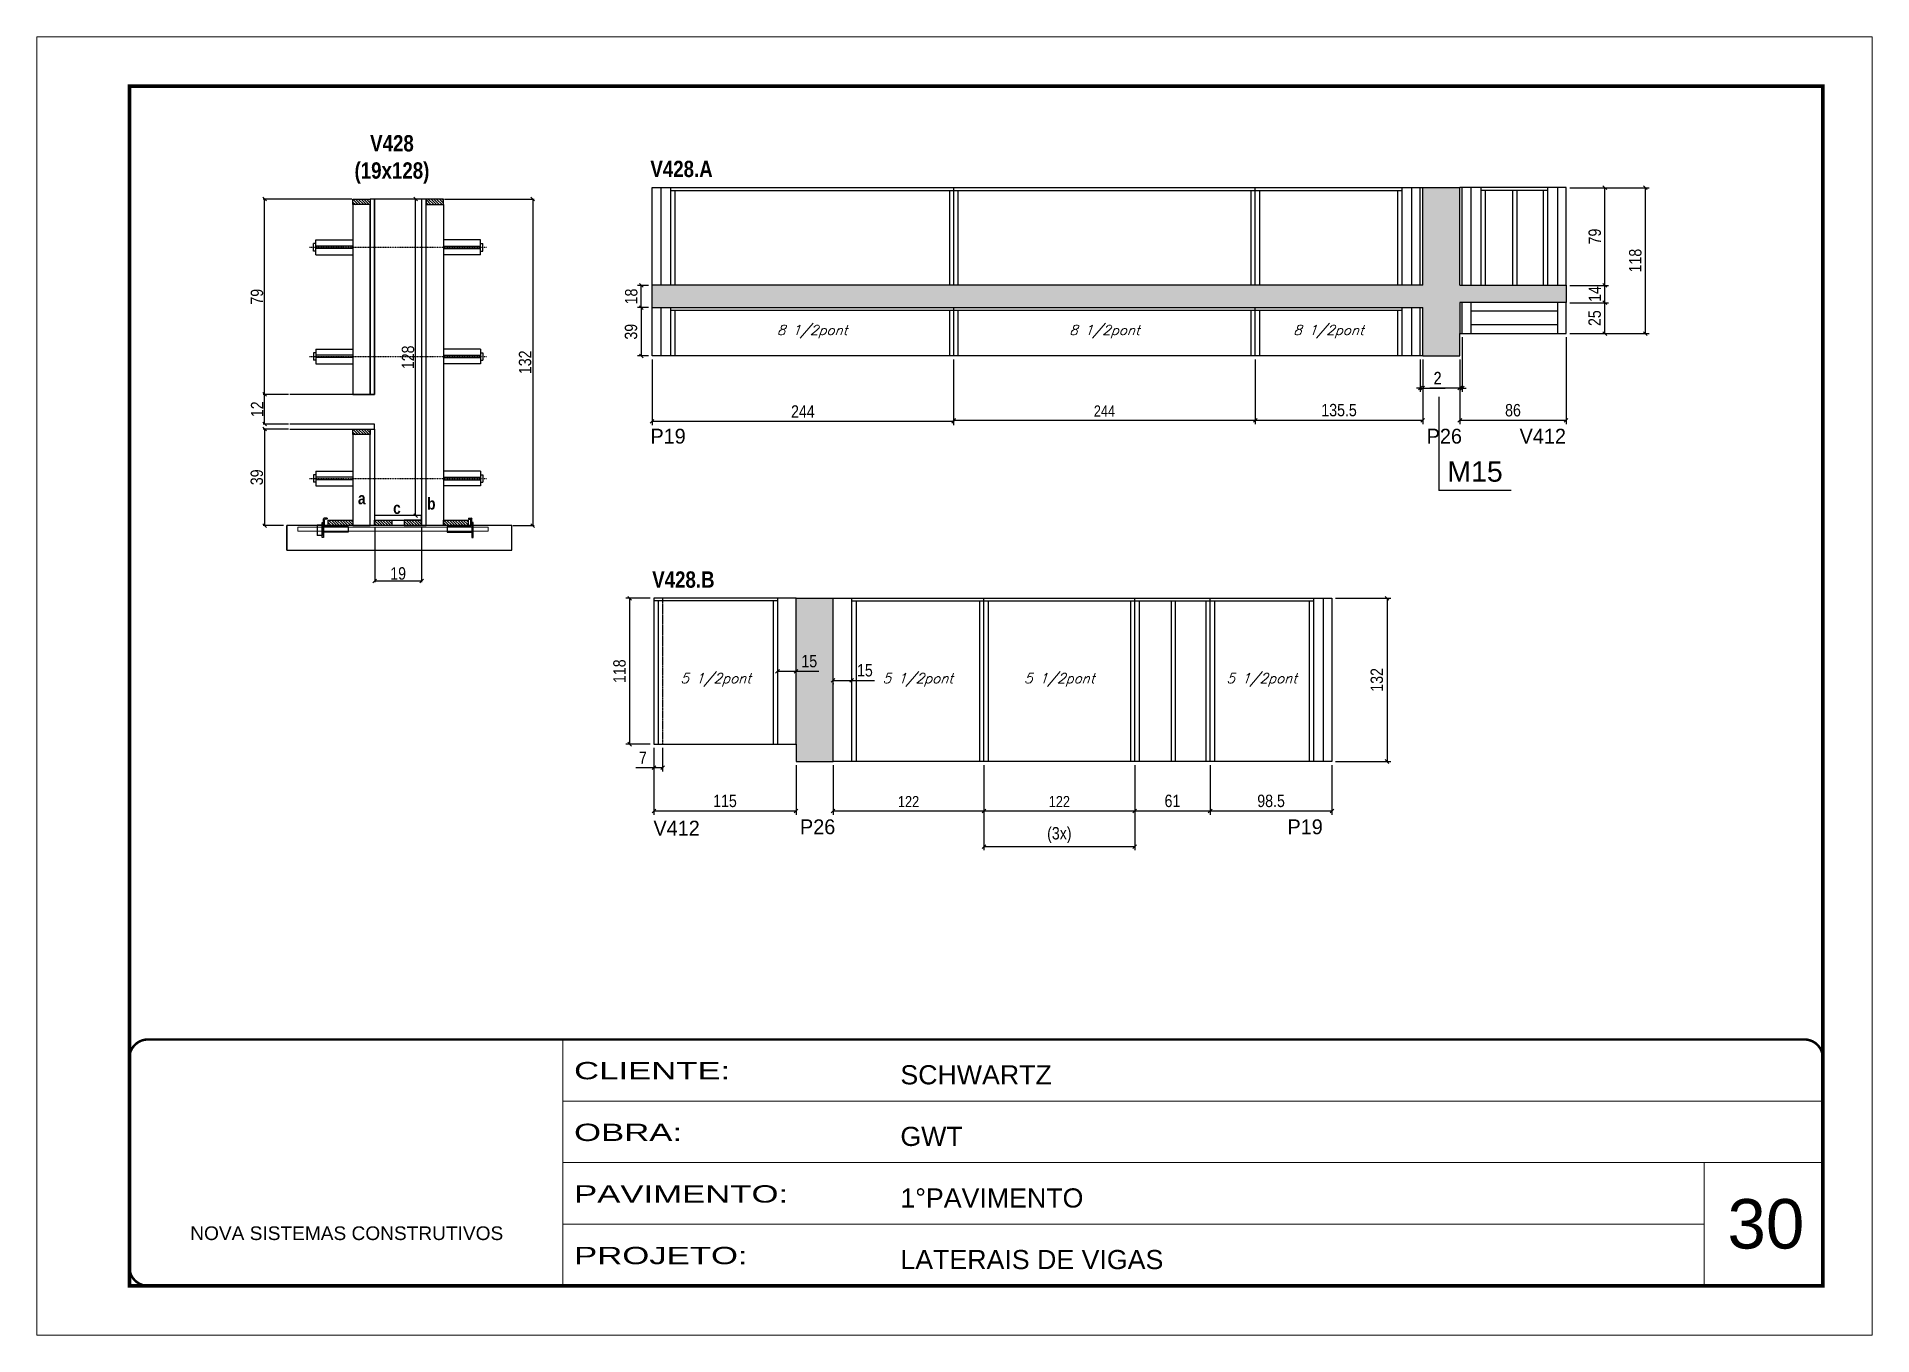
# Model space of a CAD drawing. Extents: x 13154 to 22413, y 1253 to 30260.
# Drawn here: x 14753 to 16238, y 20779 to 21829 of the extents above; entities that cross this region are included whole.
import ezdxf

# ---------------------------------------------------------------- set-up
doc = ezdxf.new("R2010")
doc.units = 0
for name, pattern in [('CONTINUO', [0]), ('DASHED', [0.75, 0.5, -0.25]), ('HIDDEN', [0.375, 0.25, -0.125])]:
    doc.linetypes.add(name, pattern=pattern)
for name, color, linetype in [('5', 5, 'Continuous'), ('barrote', 251, 'Continuous'), ('COTA', 241, 'Continuous'), ('detalhes', 4, 'Continuous'), ('NOMENCLATURA', 7, 'Continuous'), ('Painéis', 200, 'Continuous'), ('presilha', 1, 'Continuous'), ('SARR_2.2x10', 60, 'Continuous'), ('SARR_2.2x7', 40, 'Continuous'), ('SARR_3.5x7', 81, 'Continuous'), ('TENSOR', 3, 'Continuous'), ('texto', 7, 'Continuous')]:
    doc.layers.add(name, color=color, linetype=linetype)
for name, color, linetype, lineweight in [('CARIMBO', 255, 'Continuous', 9), ('CONCRETO', 251, 'Continuous', 25), ('Folhas', 255, 'Continuous', 9), ('SARRAFO DE PRESSAO', 251, 'DASHED', 9), ('SCO-___-LAJ', 2, 'Continuous', 0)]:
    doc.layers.add(name, color=color, linetype=linetype, lineweight=lineweight)
doc.styles.add('ARIAL', font='arial.ttf')
doc.styles.add('COTA TECNICA', font='techl___.ttf', dxfattribs={"height": 10})
doc.styles.add('COTA TECNICA 2X', font='techl___.ttf', dxfattribs={"height": 10})
doc.styles.add('COTA TECNICA-50', font='techl___.ttf', dxfattribs={"height": 9})
doc.styles.add('Romans', font='romans.shx')
doc.styles.add('ROMAS860', font='ROMAS860.SHX')
doc.styles.get("Standard").update_dxf_attribs({"font": 'arial.ttf'})
doc.styles.add('TECNICA', font='techb___.ttf', dxfattribs={"height": 10})
doc.styles.add('Tecnologia', font='')
doc.styles.get('Tecnologia').set_extended_font_data('Forgotten Futurist')
doc.dimstyles.new('COTA PAINEL-50', dxfattribs={"dimtxt": 9, "dimasz": 3, "dimexe": 3, "dimexo": 3, "dimgap": 3, "dimtad": 1, "dimdec": 1, "dimzin": 12, "dimdsep": 46, "dimtxsty": 'COTA TECNICA-50', "dimblk1": 'OBLIQUE', "dimblk2": 'OBLIQUE', "dimsah": 1, "dimcen": 0.9, "dimclrd": 4, "dimclre": 4, "dimclrt": 240, "dimadec": 1, "dimazin": 3, "dimtfac": 1, "dimtdec": 1, "dimtmove": 0, "dimatfit": 3, "dimfxl": 1, "dimtolj": 1, "dimtzin": 12, "dimarcsym": 0})
doc.dimstyles.new('PAINEL', dxfattribs={"dimtxt": 10, "dimasz": 3, "dimexe": 3, "dimexo": 3, "dimgap": 3, "dimtad": 1, "dimdec": 1, "dimzin": 12, "dimdsep": 46, "dimtxsty": 'COTA TECNICA', "dimblk1": 'OBLIQUE', "dimblk2": 'OBLIQUE', "dimsah": 1, "dimcen": 0.9, "dimclrd": 4, "dimclre": 4, "dimclrt": 240, "dimadec": 1, "dimazin": 3, "dimtfac": 1, "dimtdec": 1, "dimtmove": 0, "dimatfit": 3, "dimfxl": 1, "dimtolj": 1, "dimtzin": 12, "dimarcsym": 0})
doc.dimstyles.new('SECAO', dxfattribs={"dimscale": 0.333333, "dimtxt": 5, "dimasz": 9, "dimexe": 3, "dimexo": 3, "dimgap": 3, "dimtad": 1, "dimdec": 1, "dimlfac": 0.5, "dimzin": 12, "dimdsep": 46, "dimtxsty": 'COTA TECNICA 2X', "dimblk1": 'OBLIQUE', "dimblk2": 'OBLIQUE', "dimsah": 1, "dimcen": 0.9, "dimclrd": 4, "dimclre": 4, "dimclrt": 240, "dimadec": 1, "dimazin": 3, "dimtfac": 1, "dimtdec": 1, "dimtmove": 0, "dimatfit": 3, "dimfxl": 1, "dimtolj": 1, "dimtzin": 12, "dimarcsym": 0})

msp = doc.modelspace()

# ---------------------------------------------------------------- texts
at = {"layer": '5', "linetype": 'Continuous', "style": 'ROMAS860'}
for s, p in [('P19', (15249.38, 21500.17)), ('P26', (15877.37, 21500.17)), ('V412', (15952.57, 21500.17)), ('V412', (15251.85, 21183.2)), ('P26', (15370.37, 21184.3)), ('P19', (15764.75, 21184.3))]:
    msp.add_text(s, height=12, rotation=0.00004, dxfattribs=at).set_placement(p)
at = {"layer": 'CARIMBO', "style": 'ARIAL'}
msp.add_text('30', height=40, dxfattribs=at).set_placement((16120.74, 20849.29))
at = {"layer": 'detalhes', "style": 'TECNICA'}
for s, p in [('a', (15012.8, 21451.08)), ('c', (15041.24, 21443.29)), ('b', (15068.77, 21446.81))]:
    msp.add_text(s, height=9.6, dxfattribs=at).set_placement(p)
at = {"layer": 'NOMENCLATURA', "style": 'TECNICA'}
for s, p in [('V428.A', (15249.34, 21715.66)), ('V428.B', (15250.84, 21383.63))]:
    msp.add_text(s, height=13.2, dxfattribs=at).set_placement(p)
at = {"layer": 'NOMENCLATURA', "linetype": 'Continuous'}
msp.add_text('M15', height=16.5, dxfattribs=at).set_placement((15894.08, 21469.34))
at = {"layer": 'NOMENCLATURA', "insert": (15040.27, 21749.58), "char_height": 13.2, "attachment_point": 2, "style": 'TECNICA'}
msp.add_mtext_dynamic_manual_height_columns('V428\\P(19x128)', width=300.2766, gutter_width=1, heights=[0], dxfattribs=at)
at = {"layer": 'texto', "color": 2, "char_height": 8, "attachment_point": 5, "style": 'Romans'}
for s, insert in [('{\\Q19;\\C256;8 1/2pont}', (15380.21, 21590.64)), ('{\\Q19;\\C256;8 1/2pont}', (15616.71, 21590.64)), ('{\\Q19;\\C256;8 1/2pont}', (15797.96, 21590.64)), ('{\\Q19;\\C256;5 1/2pont}', (15302.21, 21309.11)), ('{\\Q19;\\C256;5 1/2pont}', (15465.71, 21309.11)), ('{\\Q19;\\C256;5 1/2pont}', (15580.21, 21309.11)), ('{\\Q19;\\C256;5 1/2pont}', (15743.96, 21309.11))]:
    msp.add_mtext(s, dxfattribs=dict(at, insert=insert))

# ---------------------------------------------------------------- blocks, each defined once
blk = doc.blocks.new('9999999999')
at = {"color": 30, "linetype": 'CONTINUO'}
for p, q in [((98564.6, 34230.2), (98564.6, 34429.4)), ((98564.6, 34379.6), (99584, 34379.6)), ((98564.6, 34329.8), (99488, 34329.8)), ((99584, 34329.8), (99488, 34329.8)), ((99488, 34329.8), (99488, 34230.2)), ((98564.6, 34280), (99488, 34280))]:
    blk.add_line(p, q, dxfattribs=at)
at = {"color": 30, "linetype": 'CONTINUO', "const_width": 2}
blk.add_lwpolyline([(99584, 34230.2), (99584, 34414.4, 0.414214), (99569, 34429.4), (98229, 34429.4, 0.414214), (98214, 34414.4), (98214, 34245.2, 0.414214), (98229, 34230.2), (99584, 34230.2)], format="xyb", dxfattribs=at)
at = {"layer": 'Folhas'}
blk.add_lwpolyline([(98139, 34190.2), (99624, 34190.2), (99624, 35240.2), (98139, 35240.2)], close=True, dxfattribs=at)
at = {"layer": 'Folhas', "color": 30, "const_width": 3}
blk.add_lwpolyline([(98214, 34230.2), (99584, 34230.2), (99584, 35200.2), (98214, 35200.2)], close=True, dxfattribs=at)
at = {"color": 7, "linetype": 'Continuous', "ltscale": 5, "style": 'ARIAL'}
for s, height, p in [('SCHWARTZ', 15.48, (98837.7, 34393.1)), ('GWT', 15.48, (98837.7, 34343.3)), ('1°PAVIMENTO', 15.483, (98837.7, 34293.5)), ('NOVA SISTEMAS CONSTRUTIVOS', 11.059, (98263.2, 34267.2)), ('LATERAIS DE VIGAS', 15.483, (98837.7, 34243.7))]:
    blk.add_text(s, height=height, dxfattribs=at).set_placement(p)
at = {"layer": 'Folhas', "color": 7, "style": 'Tecnologia', "width": 1.5}
for s, p in [('CLIENTE:', (98573.7, 34397.2)), ('OBRA:', (98573.7, 34347.3)), ('PAVIMENTO:', (98573.7, 34297.5)), ('PROJETO:', (98573.7, 34247.7))]:
    blk.add_text(s, height=14, dxfattribs=at).set_placement(p)
blk = doc.blocks.new('PRESILHA METÁLICA 1')
at = {"layer": 'presilha'}
for p, q in [((0, 13), (6, 13)), ((0, 13), (0, 0)), ((6, 0), (0, 0)), ((6, 15.5), (7.5, 15.5)), ((6, -2.5), (6, 15.5)), ((6, 13), (6, 0)), ((7.5, 10.6), (7.5, 19.9)), ((7.5, 15.5), (7.5, -2.5)), ((37.5, 4.1), (7.5, 4.1)), ((12, 21), (8.6, 21)), ((9, 11.6), (9, 18.9)), ((12, 19.5), (9.6, 19.5)), ((37.5, 11), (9.6, 11)), ((12, 21), (12, 19.5)), ((37.5, 11), (37.5, 4.1)), ((7.5, -2.5), (6, -2.5))]:
    blk.add_line(p, q, dxfattribs=at)
for centre, radius, start, end in [((8.6, 19.9), 1.14, 90, 180), ((9.6, 18.9), 0.57, 90, 180), ((9.6, 11.6), 0.57, 180, 270)]:
    blk.add_arc(centre, radius, start, end, dxfattribs=at)
blk = doc.blocks.new('PRESILHA METÁLICA 2')
at = {"layer": 'presilha'}
for p, q in [((-5.2, 23.5), (-5.2, 22)), ((-5.2, 23.5), (-1.9, 23.5)), ((-0.8, 14.6), (-0.8, 22.4)), ((-30.8, 13.5), (-30.8, 6.6)), ((-30.8, 13.5), (-2.8, 13.5)), ((-30.8, 6.6), (-0.8, 6.6)), ((-5.2, 22), (-2.8, 22)), ((-2.2, 14.1), (-2.2, 21.4)), ((0.8, 18), (-0.8, 18)), ((-0.8, 18), (-0.8, 0)), ((-0.8, 0), (0.8, 0)), ((0.8, 0), (0.8, 18))]:
    blk.add_line(p, q, dxfattribs=at)
for centre, radius, start, end in [((-1.9, 22.4), 1.14, 0, 90), ((-2.8, 21.4), 0.57, 0, 90), ((-2.8, 14.1), 0.57, 270, 0)]:
    blk.add_arc(centre, radius, start, end, dxfattribs=at)
blk = doc.blocks.new('_Oblique')
at = {"color": 0, "linetype": 'ByBlock', "lineweight": -2}
blk.add_line((-0.5, -0.5), (0.5, 0.5), dxfattribs=at)
blk = doc.blocks.new('*D1819')
at = {"layer": 'COTA', "color": 4, "lineweight": -2, "transparency": 16777216}
for p, q in [((14956.6, 21511.9), (14936.2, 21511.9)), ((14937.2, 21511.9), (14937.2, 21433.9)), ((14952.5, 21433.9), (14936.2, 21433.9))]:
    blk.add_line(p, q, dxfattribs=at)
at = {"layer": 'Defpoints', "color": 0, "transparency": 16777216}
for p in [(14957.6, 21511.9), (14937.2, 21433.9), (14953.5, 21433.9)]:
    blk.add_point(p, dxfattribs=at)
at = {"layer": 'COTA', "color": 4, "lineweight": -2, "transparency": 16777216, "xscale": 3, "yscale": 3, "zscale": 3}
for p, rotation in [((14937.2, 21511.9), 90), ((14937.2, 21433.9), 270)]:
    blk.add_blockref('_Oblique', p, dxfattribs=dict(at, rotation=rotation))
at = {"layer": 'COTA', "color": 240, "transparency": 16777216, "insert": (14931, 21472.9), "char_height": 10, "attachment_point": 5, "rotation": 90, "style": 'COTA TECNICA 2X'}
blk.add_mtext('\\A1;39', dxfattribs=at)
blk = doc.blocks.new('*D1820')
at = {"layer": 'COTA', "color": 4, "lineweight": -2, "transparency": 16777216}
for p, q in [((14956.6, 21539.9), (14936.2, 21539.9)), ((14937.2, 21515.9), (14937.2, 21539.9)), ((14956.6, 21515.9), (14936.2, 21515.9))]:
    blk.add_line(p, q, dxfattribs=at)
at = {"layer": 'Defpoints', "color": 0, "transparency": 16777216}
for p in [(14937.2, 21539.9), (14957.6, 21539.9), (14957.6, 21515.9)]:
    blk.add_point(p, dxfattribs=at)
at = {"layer": 'COTA', "color": 4, "lineweight": -2, "transparency": 16777216, "xscale": 3, "yscale": 3, "zscale": 3}
for p, rotation in [((14937.2, 21539.9), 90), ((14937.2, 21515.9), 270)]:
    blk.add_blockref('_Oblique', p, dxfattribs=dict(at, rotation=rotation))
at = {"layer": 'COTA', "color": 240, "transparency": 16777216, "insert": (14931.2, 21527.9), "char_height": 10, "attachment_point": 5, "rotation": 90, "style": 'COTA TECNICA 2X'}
blk.add_mtext('\\A1;12', dxfattribs=at)
blk = doc.blocks.new('*D1821')
at = {"layer": 'COTA', "color": 4, "lineweight": -2, "transparency": 16777216}
for p, q in [((15082.9, 21697.9), (15155.2, 21697.9)), ((15154.2, 21697.9), (15154.2, 21433.9)), ((15138.1, 21433.9), (15155.2, 21433.9))]:
    blk.add_line(p, q, dxfattribs=at)
at = {"layer": 'Defpoints', "color": 0, "transparency": 16777216}
for p in [(15081.9, 21697.9), (15137.1, 21433.9), (15154.2, 21433.9)]:
    blk.add_point(p, dxfattribs=at)
at = {"layer": 'COTA', "color": 4, "lineweight": -2, "transparency": 16777216, "xscale": 3, "yscale": 3, "zscale": 3}
for p, rotation in [((15154.2, 21697.9), 90), ((15154.2, 21433.9), 270)]:
    blk.add_blockref('_Oblique', p, dxfattribs=dict(at, rotation=rotation))
at = {"layer": 'COTA', "color": 240, "transparency": 16777216, "insert": (15148, 21565.9), "char_height": 10, "attachment_point": 5, "rotation": 90, "style": 'COTA TECNICA 2X'}
blk.add_mtext('\\A1;132', dxfattribs=at)
blk = doc.blocks.new('*D1822')
at = {"layer": 'COTA', "color": 4, "lineweight": -2, "transparency": 16777216}
for p, q in [((15026.3, 21432.9), (15026.3, 21388.1)), ((15064.3, 21432.9), (15064.3, 21388.1)), ((15026.3, 21389.1), (15064.3, 21389.1))]:
    blk.add_line(p, q, dxfattribs=at)
at = {"layer": 'Defpoints', "color": 0, "transparency": 16777216}
for p in [(15026.3, 21433.9), (15064.3, 21433.9), (15064.3, 21389.1)]:
    blk.add_point(p, dxfattribs=at)
at = {"layer": 'COTA', "color": 4, "lineweight": -2, "transparency": 16777216, "xscale": 3, "yscale": 3, "zscale": 3, "rotation": 180}
blk.add_blockref('_Oblique', (15026.3, 21389.1), dxfattribs=at)
at = {"layer": 'COTA', "color": 4, "lineweight": -2, "transparency": 16777216, "xscale": 3, "yscale": 3, "zscale": 3}
blk.add_blockref('_Oblique', (15064.3, 21389.1), dxfattribs=at)
at = {"layer": 'COTA', "color": 240, "transparency": 16777216, "insert": (15045.3, 21395.1), "char_height": 10, "attachment_point": 5, "style": 'COTA TECNICA 2X'}
blk.add_mtext('\\A1;19', dxfattribs=at)
blk = doc.blocks.new('*D1823')
at = {"layer": 'COTA', "color": 4, "lineweight": -2, "transparency": 16777216}
for p, q in [((15007.7, 21697.9), (14936.2, 21697.9)), ((14937.2, 21539.9), (14937.2, 21697.9)), ((14956.6, 21539.9), (14936.2, 21539.9))]:
    blk.add_line(p, q, dxfattribs=at)
at = {"layer": 'Defpoints', "color": 0, "transparency": 16777216}
for p in [(14937.2, 21697.9), (15008.7, 21697.9), (14957.6, 21539.9)]:
    blk.add_point(p, dxfattribs=at)
at = {"layer": 'COTA', "color": 4, "lineweight": -2, "transparency": 16777216, "xscale": 3, "yscale": 3, "zscale": 3}
for p, rotation in [((14937.2, 21697.9), 90), ((14937.2, 21539.9), 270)]:
    blk.add_blockref('_Oblique', p, dxfattribs=dict(at, rotation=rotation))
at = {"layer": 'COTA', "color": 240, "transparency": 16777216, "insert": (14931.1, 21618.9), "char_height": 10, "attachment_point": 5, "rotation": 90, "style": 'COTA TECNICA 2X'}
blk.add_mtext('\\A1;79', dxfattribs=at)
blk = doc.blocks.new('*D1824')
at = {"layer": 'COTA', "color": 4, "lineweight": -2, "transparency": 16777216}
for p, q in [((15063.3, 21697.9), (15058.4, 21697.9)), ((15059.4, 21441.9), (15059.4, 21697.9)), ((15063.3, 21441.9), (15058.4, 21441.9))]:
    blk.add_line(p, q, dxfattribs=at)
at = {"layer": 'Defpoints', "color": 0, "transparency": 16777216}
for p in [(15059.4, 21697.9), (15064.3, 21697.9), (15064.3, 21441.9)]:
    blk.add_point(p, dxfattribs=at)
at = {"layer": 'COTA', "color": 4, "lineweight": -2, "transparency": 16777216, "xscale": 3, "yscale": 3, "zscale": 3}
for p, rotation in [((15059.4, 21697.9), 90), ((15059.4, 21441.9), 270)]:
    blk.add_blockref('_Oblique', p, dxfattribs=dict(at, rotation=rotation))
at = {"layer": 'COTA', "color": 240, "transparency": 16777216, "insert": (15053.3, 21569.9), "char_height": 10, "attachment_point": 5, "rotation": 90, "style": 'COTA TECNICA 2X'}
blk.add_mtext('\\A1;128', dxfattribs=at)
blk = doc.blocks.new('*D1825')
at = {"layer": 'COTA', "color": 4, "linetype": 'ByBlock', "lineweight": -2, "transparency": 16777216}
for p, q in [((15494.7, 21568.1), (15494.7, 21516)), ((15738.7, 21568.1), (15738.7, 21516)), ((15494.7, 21519), (15738.7, 21519))]:
    blk.add_line(p, q, dxfattribs=at)
at = {"layer": 'Defpoints', "color": 0, "linetype": 'ByBlock', "transparency": 16777216}
for p in [(15494.7, 21571.1), (15738.7, 21571.1), (15738.7, 21519)]:
    blk.add_point(p, dxfattribs=at)
at = {"layer": 'COTA', "color": 4, "linetype": 'ByBlock', "lineweight": -2, "transparency": 16777216, "xscale": 3, "yscale": 3, "zscale": 3, "rotation": 180}
blk.add_blockref('_Oblique', (15494.7, 21519), dxfattribs=at)
at = {"layer": 'COTA', "color": 4, "linetype": 'ByBlock', "lineweight": -2, "transparency": 16777216, "xscale": 3, "yscale": 3, "zscale": 3}
blk.add_blockref('_Oblique', (15738.7, 21519), dxfattribs=at)
at = {"layer": 'COTA', "color": 240, "linetype": 'ByBlock', "transparency": 16777216, "insert": (15616.7, 21526.5), "char_height": 9, "attachment_point": 5, "style": 'COTA TECNICA-50'}
blk.add_mtext('\\A1;244', dxfattribs=at)
blk = doc.blocks.new('*D1826')
at = {"layer": 'COTA', "color": 4, "linetype": 'ByBlock', "lineweight": -2, "transparency": 16777216}
for p, q in [((15250.7, 21568.1), (15250.7, 21515.1)), ((15494.7, 21568.1), (15494.7, 21515.1)), ((15494.7, 21518.1), (15250.7, 21518.1))]:
    blk.add_line(p, q, dxfattribs=at)
at = {"layer": 'Defpoints', "color": 0, "linetype": 'ByBlock', "transparency": 16777216}
for p in [(15250.7, 21571.1), (15494.7, 21571.1), (15250.7, 21518.1)]:
    blk.add_point(p, dxfattribs=at)
at = {"layer": 'COTA', "color": 4, "linetype": 'ByBlock', "lineweight": -2, "transparency": 16777216, "xscale": 3, "yscale": 3, "zscale": 3, "rotation": 180}
blk.add_blockref('_Oblique', (15250.7, 21518.1), dxfattribs=at)
at = {"layer": 'COTA', "color": 4, "linetype": 'ByBlock', "lineweight": -2, "transparency": 16777216, "xscale": 3, "yscale": 3, "zscale": 3}
blk.add_blockref('_Oblique', (15494.7, 21518.1), dxfattribs=at)
at = {"layer": 'COTA', "color": 240, "linetype": 'ByBlock', "transparency": 16777216, "insert": (15372.7, 21526.1), "char_height": 10, "attachment_point": 5, "style": 'COTA TECNICA'}
blk.add_mtext('\\A1;244', dxfattribs=at)
blk = doc.blocks.new('*D1827')
at = {"layer": 'COTA', "color": 4, "linetype": 'ByBlock', "lineweight": -2, "transparency": 16777216}
for p, q in [((15738.7, 21568.1), (15738.7, 21516)), ((15874.2, 21568.1), (15874.2, 21516)), ((15738.7, 21519), (15874.2, 21519))]:
    blk.add_line(p, q, dxfattribs=at)
at = {"layer": 'Defpoints', "color": 0, "linetype": 'ByBlock', "transparency": 16777216}
for p in [(15738.7, 21571.1), (15874.2, 21571.1), (15874.2, 21519)]:
    blk.add_point(p, dxfattribs=at)
at = {"layer": 'COTA', "color": 4, "linetype": 'ByBlock', "lineweight": -2, "transparency": 16777216, "xscale": 3, "yscale": 3, "zscale": 3, "rotation": 180}
blk.add_blockref('_Oblique', (15738.7, 21519), dxfattribs=at)
at = {"layer": 'COTA', "color": 4, "linetype": 'ByBlock', "lineweight": -2, "transparency": 16777216, "xscale": 3, "yscale": 3, "zscale": 3}
blk.add_blockref('_Oblique', (15874.2, 21519), dxfattribs=at)
at = {"layer": 'COTA', "color": 240, "linetype": 'ByBlock', "transparency": 16777216, "insert": (15806.5, 21527.2), "char_height": 10, "attachment_point": 5, "style": 'COTA TECNICA'}
blk.add_mtext('\\A1;135.5', dxfattribs=at)
blk = doc.blocks.new('*D1828')
at = {"layer": 'COTA', "color": 4, "lineweight": -2, "transparency": 16777216}
for p, q in [((15990.2, 21586.1), (15990.2, 21516)), ((15904.2, 21568.1), (15904.2, 21516)), ((15904.2, 21519), (15990.2, 21519))]:
    blk.add_line(p, q, dxfattribs=at)
at = {"layer": 'Defpoints', "color": 0, "transparency": 16777216}
for p in [(15990.2, 21589.1), (15904.2, 21571.1), (15990.2, 21519)]:
    blk.add_point(p, dxfattribs=at)
at = {"layer": 'COTA', "color": 4, "lineweight": -2, "transparency": 16777216, "xscale": 3, "yscale": 3, "zscale": 3, "rotation": 180}
blk.add_blockref('_Oblique', (15904.2, 21519), dxfattribs=at)
at = {"layer": 'COTA', "color": 4, "lineweight": -2, "transparency": 16777216, "xscale": 3, "yscale": 3, "zscale": 3}
blk.add_blockref('_Oblique', (15990.2, 21519), dxfattribs=at)
at = {"layer": 'COTA', "color": 240, "transparency": 16777216, "insert": (15947.2, 21527.1), "char_height": 10, "attachment_point": 5, "style": 'COTA TECNICA'}
blk.add_mtext('\\A1;86', dxfattribs=at)
blk = doc.blocks.new('*D1829')
at = {"layer": 'COTA', "color": 4, "lineweight": -2, "transparency": 16777216}
for p, q in [((15993.2, 21614.1), (16024.5, 21614.1)), ((16021.5, 21589.1), (16021.5, 21614.1)), ((15993.2, 21589.1), (16024.5, 21589.1))]:
    blk.add_line(p, q, dxfattribs=at)
at = {"layer": 'Defpoints', "color": 0, "transparency": 16777216}
for p in [(15990.2, 21614.1), (16021.5, 21614.1), (15990.2, 21589.1)]:
    blk.add_point(p, dxfattribs=at)
at = {"layer": 'COTA', "color": 4, "lineweight": -2, "transparency": 16777216, "xscale": 3, "yscale": 3, "zscale": 3}
for p, rotation in [((16021.5, 21614.1), 90), ((16021.5, 21589.1), 270)]:
    blk.add_blockref('_Oblique', p, dxfattribs=dict(at, rotation=rotation))
at = {"layer": 'COTA', "color": 240, "transparency": 16777216, "insert": (16013.3, 21601.6), "char_height": 10, "attachment_point": 5, "rotation": 90, "style": 'COTA TECNICA'}
blk.add_mtext('\\A1;25', dxfattribs=at)
blk = doc.blocks.new('*D1830')
at = {"layer": 'COTA', "color": 4, "lineweight": -2, "transparency": 16777216}
for p, q in [((15993.2, 21628.1), (16024.5, 21628.1)), ((16021.5, 21614.1), (16021.5, 21628.1)), ((15993.2, 21614.1), (16024.5, 21614.1))]:
    blk.add_line(p, q, dxfattribs=at)
at = {"layer": 'Defpoints', "color": 0, "transparency": 16777216}
for p in [(15990.2, 21628.1), (16021.5, 21628.1), (15990.2, 21614.1)]:
    blk.add_point(p, dxfattribs=at)
at = {"layer": 'COTA', "color": 4, "lineweight": -2, "transparency": 16777216, "xscale": 3, "yscale": 3, "zscale": 3}
for p, rotation in [((16021.5, 21628.1), 90), ((16021.5, 21614.1), 270)]:
    blk.add_blockref('_Oblique', p, dxfattribs=dict(at, rotation=rotation))
at = {"layer": 'COTA', "color": 240, "transparency": 16777216, "insert": (16013.4, 21621.1), "char_height": 10, "attachment_point": 5, "rotation": 90, "style": 'COTA TECNICA'}
blk.add_mtext('\\A1;14', dxfattribs=at)
blk = doc.blocks.new('*D1831')
at = {"layer": 'COTA', "color": 4, "lineweight": -2, "transparency": 16777216}
for p, q in [((15247.7, 21610.1), (15239, 21610.1)), ((15242, 21610.1), (15242, 21571.1)), ((15247.7, 21571.1), (15239, 21571.1))]:
    blk.add_line(p, q, dxfattribs=at)
at = {"layer": 'Defpoints', "color": 0, "transparency": 16777216}
for p in [(15250.7, 21610.1), (15242, 21571.1), (15250.7, 21571.1)]:
    blk.add_point(p, dxfattribs=at)
at = {"layer": 'COTA', "color": 4, "lineweight": -2, "transparency": 16777216, "xscale": 3, "yscale": 3, "zscale": 3}
for p, rotation in [((15242, 21610.1), 90), ((15242, 21571.1), 270)]:
    blk.add_blockref('_Oblique', p, dxfattribs=dict(at, rotation=rotation))
at = {"layer": 'COTA', "color": 240, "transparency": 16777216, "insert": (15233.7, 21590.6), "char_height": 10, "attachment_point": 5, "rotation": 90, "style": 'COTA TECNICA'}
blk.add_mtext('\\A1;39', dxfattribs=at)
blk = doc.blocks.new('*D1832')
at = {"layer": 'COTA', "color": 4, "lineweight": -2, "transparency": 16777216}
for p, q in [((15247.7, 21628.1), (15239, 21628.1)), ((15242, 21610.1), (15242, 21628.1)), ((15247.7, 21610.1), (15239, 21610.1))]:
    blk.add_line(p, q, dxfattribs=at)
at = {"layer": 'Defpoints', "color": 0, "transparency": 16777216}
for p in [(15242, 21628.1), (15250.7, 21628.1), (15250.7, 21610.1)]:
    blk.add_point(p, dxfattribs=at)
at = {"layer": 'COTA', "color": 4, "lineweight": -2, "transparency": 16777216, "xscale": 3, "yscale": 3, "zscale": 3}
for p, rotation in [((15242, 21628.1), 90), ((15242, 21610.1), 270)]:
    blk.add_blockref('_Oblique', p, dxfattribs=dict(at, rotation=rotation))
at = {"layer": 'COTA', "color": 240, "transparency": 16777216, "insert": (15233.9, 21619.1), "char_height": 10, "attachment_point": 5, "rotation": 90, "style": 'COTA TECNICA'}
blk.add_mtext('\\A1;18', dxfattribs=at)
blk = doc.blocks.new('*D1833')
at = {"layer": 'COTA', "color": 4, "lineweight": -2, "transparency": 16777216}
for p, q in [((15993.2, 21707.1), (16024.5, 21707.1)), ((16021.5, 21628.1), (16021.5, 21707.1)), ((15993.2, 21628.1), (16024.5, 21628.1))]:
    blk.add_line(p, q, dxfattribs=at)
at = {"layer": 'Defpoints', "color": 0, "transparency": 16777216}
for p in [(15990.2, 21707.1), (16021.5, 21707.1), (15990.2, 21628.1)]:
    blk.add_point(p, dxfattribs=at)
at = {"layer": 'COTA', "color": 4, "lineweight": -2, "transparency": 16777216, "xscale": 3, "yscale": 3, "zscale": 3}
for p, rotation in [((16021.5, 21707.1), 90), ((16021.5, 21628.1), 270)]:
    blk.add_blockref('_Oblique', p, dxfattribs=dict(at, rotation=rotation))
at = {"layer": 'COTA', "color": 240, "transparency": 16777216, "insert": (16013.4, 21667.6), "char_height": 10, "attachment_point": 5, "rotation": 90, "style": 'COTA TECNICA'}
blk.add_mtext('\\A1;79', dxfattribs=at)
blk = doc.blocks.new('*D1834')
at = {"layer": 'COTA', "color": 4, "lineweight": -2, "transparency": 16777216}
for p, q in [((15993.2, 21707.1), (16057.3, 21707.1)), ((16054.3, 21589.1), (16054.3, 21707.1)), ((15993.2, 21589.1), (16057.3, 21589.1))]:
    blk.add_line(p, q, dxfattribs=at)
at = {"layer": 'Defpoints', "color": 0, "transparency": 16777216}
for p in [(15990.2, 21707.1), (16054.3, 21707.1), (15990.2, 21589.1)]:
    blk.add_point(p, dxfattribs=at)
at = {"layer": 'COTA', "color": 4, "lineweight": -2, "transparency": 16777216, "xscale": 3, "yscale": 3, "zscale": 3}
for p, rotation in [((16054.3, 21707.1), 90), ((16054.3, 21589.1), 270)]:
    blk.add_blockref('_Oblique', p, dxfattribs=dict(at, rotation=rotation))
at = {"layer": 'COTA', "color": 240, "transparency": 16777216, "insert": (16046.2, 21648.1), "char_height": 10, "attachment_point": 5, "rotation": 90, "style": 'COTA TECNICA'}
blk.add_mtext('\\A1;118', dxfattribs=at)
blk = doc.blocks.new('*D1835')
at = {"layer": 'COTA', "color": 4, "lineweight": -2, "transparency": 16777216}
for p, q in [((15872.2, 21568.1), (15872.2, 21542.1)), ((15874.2, 21568.1), (15874.2, 21542.1)), ((15872.2, 21545.1), (15869.2, 21545.1)), ((15872.2, 21545.1), (15874.2, 21545.1)), ((15874.2, 21545.1), (15892.3, 21545.1))]:
    blk.add_line(p, q, dxfattribs=at)
at = {"layer": 'Defpoints', "color": 0, "transparency": 16777216}
for p in [(15872.2, 21571.1), (15874.2, 21571.1), (15874.2, 21545.1)]:
    blk.add_point(p, dxfattribs=at)
at = {"layer": 'COTA', "color": 4, "lineweight": -2, "transparency": 16777216, "xscale": 3, "yscale": 3, "zscale": 3}
blk.add_blockref('_Oblique', (15872.2, 21545.1), dxfattribs=at)
at = {"layer": 'COTA', "color": 4, "lineweight": -2, "transparency": 16777216, "xscale": 3, "yscale": 3, "zscale": 3, "rotation": 180}
blk.add_blockref('_Oblique', (15874.2, 21545.1), dxfattribs=at)
at = {"layer": 'COTA', "color": 240, "transparency": 16777216, "insert": (15886.3, 21553.1), "char_height": 10, "attachment_point": 5, "style": 'COTA TECNICA'}
blk.add_mtext('\\A1;2', dxfattribs=at)
blk = doc.blocks.new('*D1836')
at = {"layer": 'COTA', "color": 4, "lineweight": -2, "transparency": 16777216}
for p, q in [((15906.2, 21586.1), (15906.2, 21542.1)), ((15904.2, 21568.1), (15904.2, 21542.1)), ((15904.2, 21545.1), (15880, 21545.1)), ((15906.2, 21545.1), (15904.2, 21545.1)), ((15906.2, 21545.1), (15909.2, 21545.1))]:
    blk.add_line(p, q, dxfattribs=at)
at = {"layer": 'Defpoints', "color": 0, "transparency": 16777216}
for p in [(15906.2, 21589.1), (15904.2, 21571.1), (15904.2, 21545.1)]:
    blk.add_point(p, dxfattribs=at)
at = {"layer": 'COTA', "color": 4, "lineweight": -2, "transparency": 16777216, "xscale": 3, "yscale": 3, "zscale": 3}
blk.add_blockref('_Oblique', (15904.2, 21545.1), dxfattribs=at)
at = {"layer": 'COTA', "color": 4, "lineweight": -2, "transparency": 16777216, "xscale": 3, "yscale": 3, "zscale": 3, "rotation": 180}
blk.add_blockref('_Oblique', (15906.2, 21545.1), dxfattribs=at)
at = {"layer": 'COTA', "color": 240, "transparency": 16777216, "insert": (15886.1, 21553.1), "char_height": 10, "attachment_point": 5, "style": 'COTA TECNICA'}
blk.add_mtext('\\A1;2', dxfattribs=at)
blk = doc.blocks.new('*D1837')
at = {"layer": 'COTA', "color": 4, "lineweight": -2, "transparency": 16777216}
for p, q in [((15252.2, 21254.1), (15252.2, 21200.1)), ((15367.2, 21240.1), (15367.2, 21200.1)), ((15252.2, 21203.1), (15367.2, 21203.1))]:
    blk.add_line(p, q, dxfattribs=at)
at = {"layer": 'Defpoints', "color": 0, "transparency": 16777216}
for p in [(15252.2, 21257.1), (15367.2, 21243.1), (15367.2, 21203.1)]:
    blk.add_point(p, dxfattribs=at)
at = {"layer": 'COTA', "color": 4, "lineweight": -2, "transparency": 16777216, "xscale": 3, "yscale": 3, "zscale": 3, "rotation": 180}
blk.add_blockref('_Oblique', (15252.2, 21203.1), dxfattribs=at)
at = {"layer": 'COTA', "color": 4, "lineweight": -2, "transparency": 16777216, "xscale": 3, "yscale": 3, "zscale": 3}
blk.add_blockref('_Oblique', (15367.2, 21203.1), dxfattribs=at)
at = {"layer": 'COTA', "color": 240, "transparency": 16777216, "insert": (15309.7, 21211.2), "char_height": 10, "attachment_point": 5, "style": 'COTA TECNICA'}
blk.add_mtext('\\A1;115', dxfattribs=at)
blk = doc.blocks.new('*D1838')
at = {"layer": 'COTA', "color": 4, "lineweight": -2, "transparency": 16777216}
for p, q in [((15252.2, 21254.1), (15252.2, 21235)), ((15259.2, 21254.1), (15259.2, 21235)), ((15252.2, 21238), (15237.5, 21238)), ((15259.2, 21238), (15252.2, 21238))]:
    blk.add_line(p, q, dxfattribs=at)
at = {"layer": 'Defpoints', "color": 0, "transparency": 16777216}
for p in [(15252.2, 21257.1), (15259.2, 21257.1), (15252.2, 21238)]:
    blk.add_point(p, dxfattribs=at)
at = {"layer": 'COTA', "color": 4, "lineweight": -2, "transparency": 16777216, "xscale": 3, "yscale": 3, "zscale": 3, "rotation": 180}
blk.add_blockref('_Oblique', (15252.2, 21238), dxfattribs=at)
at = {"layer": 'COTA', "color": 4, "lineweight": -2, "transparency": 16777216, "xscale": 3, "yscale": 3, "zscale": 3}
blk.add_blockref('_Oblique', (15259.2, 21238), dxfattribs=at)
at = {"layer": 'COTA', "color": 240, "transparency": 16777216, "insert": (15243.3, 21246.1), "char_height": 10, "attachment_point": 5, "style": 'COTA TECNICA'}
blk.add_mtext('\\A1;7', dxfattribs=at)
blk = doc.blocks.new('*D1839')
at = {"layer": 'COTA', "color": 4, "lineweight": -2, "transparency": 16777216}
for p, q in [((15249.2, 21375.1), (15229.5, 21375.1)), ((15232.5, 21375.1), (15232.5, 21257.1)), ((15249.2, 21257.1), (15229.5, 21257.1))]:
    blk.add_line(p, q, dxfattribs=at)
at = {"layer": 'Defpoints', "color": 0, "transparency": 16777216}
for p in [(15252.2, 21375.1), (15232.5, 21257.1), (15252.2, 21257.1)]:
    blk.add_point(p, dxfattribs=at)
at = {"layer": 'COTA', "color": 4, "lineweight": -2, "transparency": 16777216, "xscale": 3, "yscale": 3, "zscale": 3}
for p, rotation in [((15232.5, 21375.1), 90), ((15232.5, 21257.1), 270)]:
    blk.add_blockref('_Oblique', p, dxfattribs=dict(at, rotation=rotation))
at = {"layer": 'COTA', "color": 240, "transparency": 16777216, "insert": (15224.4, 21316.1), "char_height": 10, "attachment_point": 5, "rotation": 90, "style": 'COTA TECNICA'}
blk.add_mtext('\\A1;118', dxfattribs=at)
blk = doc.blocks.new('*D1840')
at = {"layer": 'COTA', "color": 4, "linetype": 'ByBlock', "lineweight": -2, "transparency": 16777216}
for p, q in [((15397.2, 21240.1), (15397.2, 21200.1)), ((15519.2, 21240.1), (15519.2, 21200.1)), ((15397.2, 21203.1), (15519.2, 21203.1))]:
    blk.add_line(p, q, dxfattribs=at)
at = {"layer": 'Defpoints', "color": 0, "linetype": 'ByBlock', "transparency": 16777216}
for p in [(15397.2, 21243.1), (15519.2, 21243.1), (15519.2, 21203.1)]:
    blk.add_point(p, dxfattribs=at)
at = {"layer": 'COTA', "color": 4, "linetype": 'ByBlock', "lineweight": -2, "transparency": 16777216, "xscale": 3, "yscale": 3, "zscale": 3, "rotation": 180}
blk.add_blockref('_Oblique', (15397.2, 21203.1), dxfattribs=at)
at = {"layer": 'COTA', "color": 4, "linetype": 'ByBlock', "lineweight": -2, "transparency": 16777216, "xscale": 3, "yscale": 3, "zscale": 3}
blk.add_blockref('_Oblique', (15519.2, 21203.1), dxfattribs=at)
at = {"layer": 'COTA', "color": 240, "linetype": 'ByBlock', "transparency": 16777216, "insert": (15458.2, 21210.7), "char_height": 9, "attachment_point": 5, "style": 'COTA TECNICA-50'}
blk.add_mtext('\\A1;122', dxfattribs=at)
blk = doc.blocks.new('*D1841')
at = {"layer": 'COTA', "color": 4, "linetype": 'ByBlock', "lineweight": -2, "transparency": 16777216}
for p, q in [((15519.2, 21240.1), (15519.2, 21200.1)), ((15641.2, 21240.1), (15641.2, 21200.1)), ((15519.2, 21203.1), (15641.2, 21203.1))]:
    blk.add_line(p, q, dxfattribs=at)
at = {"layer": 'Defpoints', "color": 0, "linetype": 'ByBlock', "transparency": 16777216}
for p in [(15519.2, 21243.1), (15641.2, 21243.1), (15641.2, 21203.1)]:
    blk.add_point(p, dxfattribs=at)
at = {"layer": 'COTA', "color": 4, "linetype": 'ByBlock', "lineweight": -2, "transparency": 16777216, "xscale": 3, "yscale": 3, "zscale": 3, "rotation": 180}
blk.add_blockref('_Oblique', (15519.2, 21203.1), dxfattribs=at)
at = {"layer": 'COTA', "color": 4, "linetype": 'ByBlock', "lineweight": -2, "transparency": 16777216, "xscale": 3, "yscale": 3, "zscale": 3}
blk.add_blockref('_Oblique', (15641.2, 21203.1), dxfattribs=at)
at = {"layer": 'COTA', "color": 240, "linetype": 'ByBlock', "transparency": 16777216, "insert": (15580.2, 21210.7), "char_height": 9, "attachment_point": 5, "style": 'COTA TECNICA-50'}
blk.add_mtext('\\A1;122', dxfattribs=at)
blk = doc.blocks.new('*D1842')
at = {"layer": 'COTA', "color": 4, "lineweight": -2, "transparency": 16777216}
for p, q in [((15641.2, 21240.1), (15641.2, 21200.1)), ((15702.2, 21240.1), (15702.2, 21200.1)), ((15641.2, 21203.1), (15702.2, 21203.1))]:
    blk.add_line(p, q, dxfattribs=at)
at = {"layer": 'Defpoints', "color": 0, "transparency": 16777216}
for p in [(15641.2, 21243.1), (15702.2, 21243.1), (15702.2, 21203.1)]:
    blk.add_point(p, dxfattribs=at)
at = {"layer": 'COTA', "color": 4, "lineweight": -2, "transparency": 16777216, "xscale": 3, "yscale": 3, "zscale": 3, "rotation": 180}
blk.add_blockref('_Oblique', (15641.2, 21203.1), dxfattribs=at)
at = {"layer": 'COTA', "color": 4, "lineweight": -2, "transparency": 16777216, "xscale": 3, "yscale": 3, "zscale": 3}
blk.add_blockref('_Oblique', (15702.2, 21203.1), dxfattribs=at)
at = {"layer": 'COTA', "color": 240, "transparency": 16777216, "insert": (15671.7, 21211.2), "char_height": 10, "attachment_point": 5, "style": 'COTA TECNICA'}
blk.add_mtext('\\A1;61', dxfattribs=at)
blk = doc.blocks.new('*D1843')
at = {"layer": 'COTA', "color": 4, "lineweight": -2, "transparency": 16777216}
for p, q in [((15519.2, 21240.1), (15519.2, 21171.3)), ((15641.2, 21240.1), (15641.2, 21171.3)), ((15519.2, 21174.3), (15641.2, 21174.3))]:
    blk.add_line(p, q, dxfattribs=at)
at = {"layer": 'Defpoints', "color": 0, "transparency": 16777216}
for p in [(15519.2, 21243.1), (15641.2, 21243.1), (15641.2, 21174.3)]:
    blk.add_point(p, dxfattribs=at)
at = {"layer": 'COTA', "color": 4, "lineweight": -2, "transparency": 16777216, "xscale": 3, "yscale": 3, "zscale": 3, "rotation": 180}
blk.add_blockref('_Oblique', (15519.2, 21174.3), dxfattribs=at)
at = {"layer": 'COTA', "color": 4, "lineweight": -2, "transparency": 16777216, "xscale": 3, "yscale": 3, "zscale": 3}
blk.add_blockref('_Oblique', (15641.2, 21174.3), dxfattribs=at)
at = {"layer": 'COTA', "color": 240, "transparency": 16777216, "insert": (15580.2, 21183.6), "char_height": 10, "attachment_point": 5, "style": 'COTA TECNICA'}
blk.add_mtext('\\A1;(3x)', dxfattribs=at)
blk = doc.blocks.new('*D1844')
at = {"layer": 'COTA', "color": 4, "lineweight": -2, "transparency": 16777216}
for p, q in [((15702.2, 21240.1), (15702.2, 21200.1)), ((15800.7, 21240.1), (15800.7, 21200.1)), ((15702.2, 21203.1), (15800.7, 21203.1))]:
    blk.add_line(p, q, dxfattribs=at)
at = {"layer": 'Defpoints', "color": 0, "transparency": 16777216}
for p in [(15702.2, 21243.1), (15800.7, 21243.1), (15800.7, 21203.1)]:
    blk.add_point(p, dxfattribs=at)
at = {"layer": 'COTA', "color": 4, "lineweight": -2, "transparency": 16777216, "xscale": 3, "yscale": 3, "zscale": 3, "rotation": 180}
blk.add_blockref('_Oblique', (15702.2, 21203.1), dxfattribs=at)
at = {"layer": 'COTA', "color": 4, "lineweight": -2, "transparency": 16777216, "xscale": 3, "yscale": 3, "zscale": 3}
blk.add_blockref('_Oblique', (15800.7, 21203.1), dxfattribs=at)
at = {"layer": 'COTA', "color": 240, "transparency": 16777216, "insert": (15751.5, 21211.2), "char_height": 10, "attachment_point": 5, "style": 'COTA TECNICA'}
blk.add_mtext('\\A1;98.5', dxfattribs=at)
blk = doc.blocks.new('*D1845')
at = {"layer": 'COTA', "color": 4, "lineweight": -2, "transparency": 16777216}
for p, q in [((15352.2, 21316.1), (15367.2, 21316.1)), ((15367.2, 21316.1), (15385.6, 21316.1))]:
    blk.add_line(p, q, dxfattribs=at)
at = {"layer": 'Defpoints', "color": 0, "transparency": 16777216}
for p in [(15352.2, 21316.1), (15367.2, 21316.1), (15367.2, 21316.1)]:
    blk.add_point(p, dxfattribs=at)
at = {"layer": 'COTA', "color": 4, "lineweight": -2, "transparency": 16777216, "xscale": 3, "yscale": 3, "zscale": 3, "rotation": 180}
blk.add_blockref('_Oblique', (15352.2, 21316.1), dxfattribs=at)
at = {"layer": 'COTA', "color": 4, "lineweight": -2, "transparency": 16777216, "xscale": 3, "yscale": 3, "zscale": 3}
blk.add_blockref('_Oblique', (15367.2, 21316.1), dxfattribs=at)
at = {"layer": 'COTA', "color": 240, "transparency": 16777216, "insert": (15377.9, 21324.2), "char_height": 10, "attachment_point": 5, "style": 'COTA TECNICA'}
blk.add_mtext('\\A1;15', dxfattribs=at)
blk = doc.blocks.new('*D1846')
at = {"layer": 'COTA', "color": 4, "lineweight": -2, "transparency": 16777216}
for p, q in [((15397.2, 21308.7), (15412.2, 21308.7)), ((15397.2, 21306.1), (15397.2, 21305.7)), ((15412.2, 21308.7), (15430.6, 21308.7))]:
    blk.add_line(p, q, dxfattribs=at)
at = {"layer": 'Defpoints', "color": 0, "transparency": 16777216}
for p in [(15397.2, 21309.1), (15412.2, 21308.7), (15412.2, 21308.7)]:
    blk.add_point(p, dxfattribs=at)
at = {"layer": 'COTA', "color": 4, "lineweight": -2, "transparency": 16777216, "xscale": 3, "yscale": 3, "zscale": 3, "rotation": 180}
blk.add_blockref('_Oblique', (15397.2, 21308.7), dxfattribs=at)
at = {"layer": 'COTA', "color": 4, "lineweight": -2, "transparency": 16777216, "xscale": 3, "yscale": 3, "zscale": 3}
blk.add_blockref('_Oblique', (15412.2, 21308.7), dxfattribs=at)
at = {"layer": 'COTA', "color": 240, "transparency": 16777216, "insert": (15422.9, 21316.8), "char_height": 10, "attachment_point": 5, "style": 'COTA TECNICA'}
blk.add_mtext('\\A1;15', dxfattribs=at)
blk = doc.blocks.new('*D1847')
at = {"layer": 'COTA', "color": 4, "lineweight": -2, "transparency": 16777216}
for p, q in [((15803.7, 21375.1), (15848.3, 21375.1)), ((15845.3, 21375.1), (15845.3, 21243.1)), ((15803.7, 21243.1), (15848.3, 21243.1))]:
    blk.add_line(p, q, dxfattribs=at)
at = {"layer": 'Defpoints', "color": 0, "transparency": 16777216}
for p in [(15800.7, 21375.1), (15800.7, 21243.1), (15845.3, 21243.1)]:
    blk.add_point(p, dxfattribs=at)
at = {"layer": 'COTA', "color": 4, "lineweight": -2, "transparency": 16777216, "xscale": 3, "yscale": 3, "zscale": 3}
for p, rotation in [((15845.3, 21375.1), 90), ((15845.3, 21243.1), 270)]:
    blk.add_blockref('_Oblique', p, dxfattribs=dict(at, rotation=rotation))
at = {"layer": 'COTA', "color": 240, "transparency": 16777216, "insert": (15837.1, 21309.1), "char_height": 10, "attachment_point": 5, "rotation": 90, "style": 'COTA TECNICA'}
blk.add_mtext('\\A1;132', dxfattribs=at)

# ---------------------------------------------------------------- dimensions: what is measured, and where the dimension line sits
at = {"layer": 'COTA'}
for base, p1, p2, dimstyle, picture, middle in [((14937.22, 21697.89), (14957.57, 21539.89), (15008.67, 21697.89), 'SECAO', '*D1823', (14931.12, 21618.89)), ((15059.42, 21697.89), (15064.27, 21441.89), (15064.27, 21697.89), 'SECAO', '*D1824', (15053.32, 21569.89)), ((15154.19, 21433.89, 0), (15081.87, 21697.89), (15137.08, 21433.89, 0), 'SECAO', '*D1821', (15147.97, 21565.89, 0)), ((16021.46, 21707.14), (15990.21, 21628.14), (15990.21, 21707.14), 'PAINEL', '*D1833', (16013.35, 21667.64)), ((16054.26, 21707.14), (15990.21, 21589.14), (15990.21, 21707.14), 'PAINEL', '*D1834', (16046.16, 21648.14)), ((15241.97, 21628.14), (15250.71, 21610.14), (15250.71, 21628.14), 'PAINEL', '*D1832', (15233.88, 21619.14)), ((15241.97, 21571.14), (15250.71, 21610.14), (15250.71, 21571.14), 'PAINEL', '*D1831', (15233.73, 21590.64)), ((16021.46, 21614.14), (15990.21, 21589.14), (15990.21, 21614.14), 'PAINEL', '*D1829', (16013.35, 21601.64)), ((14937.22, 21539.89), (14957.57, 21515.89), (14957.57, 21539.89), 'SECAO', '*D1820', (14931.16, 21527.89)), ((14937.22, 21433.89, 0), (14957.57, 21511.89), (14953.46, 21433.89, 0), 'SECAO', '*D1819', (14930.97, 21472.89, 0)), ((15232.54, 21257.11), (15252.21, 21375.11), (15252.21, 21257.11), 'PAINEL', '*D1839', (15224.45, 21316.11)), ((15845.31, 21243.11), (15800.71, 21375.11), (15800.71, 21243.11), 'PAINEL', '*D1847', (15837.09, 21309.11))]:
    dim = msp.add_linear_dim(base=base, p1=p1, p2=p2, angle=90, dimstyle=dimstyle, dxfattribs=at)
    dim.commit()
    dim.dimension.update_dxf_attribs({"geometry": picture, "text_midpoint": middle})
dim = msp.add_linear_dim(base=(16021.46, 21628.14), p1=(15990.21, 21614.14), p2=(15990.21, 21628.14), angle=90, dimstyle='PAINEL', dxfattribs=at)
dim.commit()
dim.dimension.update_dxf_attribs({"geometry": '*D1830', "text_midpoint": (16021.46, 21621.14), "dimtype": 160})
dim = msp.add_linear_dim(base=(15904.21, 21545.13), p1=(15906.21, 21589.14), p2=(15904.21, 21571.14), dimstyle='PAINEL', dxfattribs=at)
dim.commit()
dim.dimension.update_dxf_attribs({"geometry": '*D1836', "text_midpoint": (15886.1, 21545.13), "dimtype": 160})
for base, p1, p2, dimstyle, picture, middle in [((15990.21, 21518.97), (15904.21, 21571.14), (15990.21, 21589.14), 'PAINEL', '*D1828', (15947.21, 21527.1)), ((15874.21, 21545.13), (15872.21, 21571.14), (15874.21, 21571.14), 'PAINEL', '*D1835', (15886.27, 21553.13)), ((15064.27, 21389.06), (15026.27, 21433.89), (15064.27, 21433.89), 'SECAO', '*D1822', (15045.27, 21395.15)), ((15367.21, 21316.11), (15352.21, 21316.11), (15367.21, 21316.11), 'PAINEL', '*D1845', (15377.9, 21324.22)), ((15412.21, 21308.72), (15397.21, 21309.11), (15412.21, 21308.72), 'PAINEL', '*D1846', (15422.89, 21316.83)), ((15252.21, 21238.03), (15259.21, 21257.11), (15252.21, 21257.11), 'PAINEL', '*D1838', (15243.35, 21246.1)), ((15367.21, 21203.1), (15252.21, 21257.11), (15367.21, 21243.11), 'PAINEL', '*D1837', (15309.71, 21211.21)), ((15702.21, 21203.1), (15641.21, 21243.11), (15702.21, 21243.11), 'PAINEL', '*D1842', (15671.71, 21211.2)), ((15800.71, 21203.1), (15702.21, 21243.11), (15800.71, 21243.11), 'PAINEL', '*D1844', (15751.46, 21211.24))]:
    dim = msp.add_linear_dim(base=base, p1=p1, p2=p2, dimstyle=dimstyle, dxfattribs=at)
    dim.commit()
    dim.dimension.update_dxf_attribs({"geometry": picture, "text_midpoint": middle})
at = {"layer": 'COTA', "linetype": 'ByBlock'}
dim = msp.add_linear_dim(base=(15250.71, 21518.07), p1=(15494.71, 21571.14), p2=(15250.71, 21571.14), angle=180, dimstyle='PAINEL', dxfattribs=at)
dim.commit()
dim.dimension.update_dxf_attribs({"geometry": '*D1826', "text_midpoint": (15372.71, 21526.15)})
for base, p1, p2, picture, middle in [((15738.71, 21518.97), (15494.71, 21571.14), (15738.71, 21571.14), '*D1825', (15616.71, 21526.54)), ((15519.21, 21203.1), (15397.21, 21243.11), (15519.21, 21243.11), '*D1840', (15458.21, 21210.65))]:
    dim = msp.add_linear_dim(base=base, p1=p1, p2=p2, angle=180, dimstyle='COTA PAINEL-50', override={"dimarcsym": 1}, dxfattribs=at)
    dim.commit()
    dim.dimension.update_dxf_attribs({"geometry": picture, "text_midpoint": middle})
dim = msp.add_linear_dim(base=(15874.21, 21518.97), p1=(15738.71, 21571.14), p2=(15874.21, 21571.14), dimstyle='PAINEL', dxfattribs=at)
dim.commit()
dim.dimension.update_dxf_attribs({"geometry": '*D1827', "text_midpoint": (15806.46, 21527.19)})
dim = msp.add_linear_dim(base=(15641.21, 21203.1), p1=(15519.21, 21243.11), p2=(15641.21, 21243.11), dimstyle='COTA PAINEL-50', override={"dimarcsym": 1}, dxfattribs=at)
dim.commit()
dim.dimension.update_dxf_attribs({"geometry": '*D1841', "text_midpoint": (15580.21, 21210.65)})
at = {"layer": 'COTA'}
dim = msp.add_linear_dim(base=(15641.21, 21174.33), p1=(15519.21, 21243.11), p2=(15641.21, 21243.11), text='(3x)', dimstyle='PAINEL', dxfattribs=at)
dim.commit()
dim.dimension.update_dxf_attribs({"geometry": '*D1843', "text_midpoint": (15580.21, 21183.55)})

# ---------------------------------------------------------------- hatches: boundary and pattern name
at = {"layer": 'COTA'}
h = msp.add_hatch(dxfattribs=at)
h.set_pattern_fill('AR-CONC', color=256, scale=0.03)
h.set_pattern_definition([(50, (-1598.5, 0), (5.4655401, -0.4781726), [0.5715, -6.2865]), (355, (-1598.5, 0), (-1.0573026, 5.7317054), [0.4572, -5.0292175]), (100.451445, (-1598.0445, -0.04), (4.4082374, 5.2535326), [0.4857003, -5.3427073]), (46.1842, (-1598.5, 1.524), (8.1323712, -1.2612698), [0.85725, -9.42975]), (96.635558, (-1597.822, 1.419), (7.122124, 7.4227837), [0.7285507, -8.0140682]), (351.18415, (-1598.5, 1.524), (7.122124, 7.4227837), [0.685799, -7.543792]), (21, (-1597.738, 1.143), (4.54843174, -3.06795595), [0.5715, -6.2865]), (326, (-1597.738, 1.143), (1.8540609, 5.525639), [0.4572, -5.0292]), (71.451445, (-1597.359, 0.8873), (6.4024926, 2.4576831), [0.4857003, -5.3426981]), (37.5, (-1598.5, 0), (0.0926581, 2.53665117), [0, -4.96824, 0, -5.1054, 0, -5.04825]), (7.5, (-1598.5, 0), (2.00458988, 3.00541724), [0, -2.91084, 0, -4.85394, 0, -1.92405]), (327.5, (-1600.1993, 0), (4.06771786, -0.17186232), [0, -1.905, 0, -5.9436, 0, -7.8867]), (317.5, (-1600.9613, 0), (4.44387544, 0.76279473), [0, -2.4765, 0, -3.94716, 0, -5.6007])])
h.paths.add_polyline_path([(15874.21, 21610.14), (15874.21, 21571.14), (15904.21, 21571.14), (15904.21, 21589.14), (15904.21, 21614.14), (15990.21, 21614.14), (15990.21, 21628.14), (15904.21, 21628.14), (15904.21, 21707.14), (15874.21, 21707.14), (15874.21, 21628.14), (15250.71, 21628.14), (15250.71, 21610.14)])
h = msp.add_hatch(dxfattribs=at)
h.set_pattern_fill('AR-CONC', color=256, scale=0.03)
h.set_pattern_definition([(50, (-1598.5, -40.345), (5.4655401, -0.4781726), [0.5715, -6.2865]), (355, (-1598.5, -40.345), (-1.0573026, 5.7317054), [0.4572, -5.0292175]), (100.451445, (-1598.0445, -40.385), (4.4082374, 5.2535326), [0.4857003, -5.3427073]), (46.1842, (-1598.5, -38.821), (8.1323712, -1.2612698), [0.85725, -9.42975]), (96.635558, (-1597.822, -38.926), (7.122124, 7.4227837), [0.7285507, -8.0140682]), (351.18415, (-1598.5, -38.821), (7.122124, 7.4227837), [0.685799, -7.543792]), (21, (-1597.738, -39.202), (4.54843174, -3.06795595), [0.5715, -6.2865]), (326, (-1597.738, -39.202), (1.8540609, 5.525639), [0.4572, -5.0292]), (71.451445, (-1597.359, -39.4576), (6.4024926, 2.4576831), [0.4857003, -5.3426981]), (37.5, (-1598.5, -40.345), (0.0926581, 2.53665117), [0, -4.96824, 0, -5.1054, 0, -5.04825]), (7.5, (-1598.5, -40.345), (2.00458988, 3.00541724), [0, -2.91084, 0, -4.85394, 0, -1.92405]), (327.5, (-1600.1993, -40.345), (4.06771786, -0.17186232), [0, -1.905, 0, -5.9436, 0, -7.8867]), (317.5, (-1600.9613, -40.345), (4.44387544, 0.76279473), [0, -2.4765, 0, -3.94716, 0, -5.6007])])
h.paths.add_polyline_path([(15397.21, 21375.11), (15367.21, 21375.11), (15367.21, 21257.11), (15367.21, 21243.11), (15397.21, 21243.11)])
at = {"layer": 'SARR_2.2x10'}
h = msp.add_hatch(dxfattribs=at)
h.set_pattern_fill('ANSI31', color=256, scale=0.5, angle=90)
h.set_pattern_definition([(135, (48182.2083, -102078.2828), (-1.122532015, -1.122532015), [])])
h.paths.add_polyline_path([(14988.67, 21438.29), (14988.67, 21433.89), (15008.67, 21433.89), (15008.67, 21438.29)])
h = msp.add_hatch(dxfattribs=at)
h.set_pattern_fill('ANSI31', color=256, scale=0.5, angle=90)
h.set_pattern_definition([(135, (48275.4083, -102078.2828), (-1.122532015, -1.122532015), [])])
h.paths.add_polyline_path([(15081.87, 21438.29), (15081.87, 21433.89), (15101.87, 21433.89), (15101.87, 21438.29)])
at = {"layer": 'SARR_2.2x7'}
h = msp.add_hatch(dxfattribs=at)
h.set_pattern_fill('ANSI31', color=256, scale=0.5, angle=90)
h.set_pattern_definition([(135, (48188.2083, -101818.6828), (-1.122532015, -1.122532015), [])])
h.paths.add_polyline_path([(15022.67, 21697.89), (15022.67, 21693.49), (15008.67, 21693.49), (15008.67, 21697.89)])
h = msp.add_hatch(dxfattribs=at)
h.set_pattern_fill('ANSI31', color=256, scale=0.5, angle=90)
h.set_pattern_definition([(135, (48184.2083, -101818.6828), (-1.122532015, -1.122532015), [])])
h.paths.add_polyline_path([(15067.87, 21697.89), (15067.87, 21693.49), (15081.87, 21693.49), (15081.87, 21697.89)])
h = msp.add_hatch(dxfattribs=at)
h.set_pattern_fill('ANSI31', color=256, scale=0.5, angle=90)
h.set_pattern_definition([(135, (48188.2083, -102004.6828), (-1.122532015, -1.122532015), [])])
h.paths.add_polyline_path([(15022.67, 21511.89), (15022.67, 21507.49), (15008.67, 21507.49), (15008.67, 21511.89)])
h = msp.add_hatch(dxfattribs=at)
h.set_pattern_fill('ANSI31', color=256, scale=0.5, angle=90)
h.set_pattern_definition([(135, (48261.8083, -102078.2828), (-1.122532015, -1.122532015), [])])
h.paths.add_polyline_path([(15040.27, 21433.89), (15040.27, 21438.29), (15026.27, 21438.29), (15026.27, 21433.89)])
h = msp.add_hatch(dxfattribs=at)
h.set_pattern_fill('ANSI31', color=256, scale=0.5, angle=90)
h.set_pattern_definition([(135, (48271.8083, -102078.2828), (-1.122532015, -1.122532015), [])])
h.paths.add_polyline_path([(15050.27, 21433.89), (15050.27, 21438.29), (15064.27, 21438.29), (15064.27, 21433.89)])

# ---------------------------------------------------------------- linework, layer by layer
at = {"ltscale": 3}
for p, q in [((14976.67, 21655.86), (14976.67, 21661.86)), ((14978.67, 21661.86), (14976.67, 21661.86)), ((14978.67, 21655.86), (14976.67, 21655.86)), ((14978.67, 21652.86), (14978.67, 21664.86)), ((14978.67, 21664.86), (15008.67, 21664.86)), ((15008.67, 21659.86), (14978.67, 21659.86)), ((15008.67, 21657.86), (14978.67, 21657.86)), ((14978.67, 21652.86), (15008.67, 21652.86)), ((15111.87, 21664.86), (15081.87, 21664.86)), ((15081.87, 21659.86), (15111.87, 21659.86)), ((15081.87, 21657.86), (15111.87, 21657.86)), ((15111.87, 21652.86), (15081.87, 21652.86)), ((15111.87, 21652.86), (15111.87, 21664.86)), ((15111.87, 21661.86), (15113.87, 21661.86)), ((15111.87, 21655.86), (15113.87, 21655.86)), ((15113.87, 21655.86), (15113.87, 21661.86)), ((14976.67, 21573.64), (14976.67, 21567.64)), ((14978.67, 21573.64), (14976.67, 21573.64)), ((14978.67, 21567.64), (14976.67, 21567.64)), ((14978.67, 21576.64), (14978.67, 21564.64)), ((14978.67, 21576.64), (15008.67, 21576.64)), ((15008.67, 21571.64), (14978.67, 21571.64)), ((15008.67, 21569.64), (14978.67, 21569.64)), ((14978.67, 21564.64), (15008.67, 21564.64)), ((15111.87, 21576.64), (15081.87, 21576.64)), ((15081.87, 21571.64), (15111.87, 21571.64)), ((15081.87, 21569.64), (15111.87, 21569.64)), ((15111.87, 21564.64), (15081.87, 21564.64)), ((15111.87, 21576.64), (15111.87, 21564.64)), ((15111.87, 21573.64), (15113.87, 21573.64)), ((15111.87, 21567.64), (15113.87, 21567.64)), ((15113.87, 21573.64), (15113.87, 21567.64)), ((14976.67, 21474.97), (14976.67, 21468.97)), ((14978.67, 21474.97), (14976.67, 21474.97)), ((14978.67, 21477.97), (14978.67, 21465.97)), ((14978.67, 21477.97), (15008.67, 21477.97)), ((15111.87, 21477.97), (15081.87, 21477.97)), ((15111.87, 21477.97), (15111.87, 21465.97)), ((15111.87, 21474.97), (15113.87, 21474.97)), ((15113.87, 21474.97), (15113.87, 21468.97)), ((14978.67, 21468.97), (14976.67, 21468.97)), ((15008.67, 21472.97), (14978.67, 21472.97)), ((15008.67, 21470.97), (14978.67, 21470.97)), ((14978.67, 21465.97), (15008.67, 21465.97)), ((15081.87, 21472.97), (15111.87, 21472.97)), ((15081.87, 21470.97), (15111.87, 21470.97)), ((15111.87, 21465.97), (15081.87, 21465.97)), ((15111.87, 21468.97), (15113.87, 21468.97))]:
    msp.add_line(p, q, dxfattribs=at)
at = {"layer": 'barrote', "elevation": 0}
msp.add_lwpolyline([(14955.21, 21413.89), (15137.13, 21413.89), (15137.13, 21433.89), (14955.21, 21433.89)], close=True, dxfattribs=at)
at = {"layer": 'CONCRETO', "linetype": 'Continuous'}
for p, q in [((15064.27, 21697.89), (15026.27, 21697.89)), ((15026.27, 21697.89), (15026.27, 21539.89)), ((15026.27, 21539.89), (14957.57, 21539.89))]:
    msp.add_line(p, q, dxfattribs=at)
at = {"layer": 'COTA'}
for p, q in [((15874.21, 21707.14), (15904.21, 21707.14)), ((15990.21, 21628.14), (15990.21, 21614.14)), ((15904.21, 21571.14), (15904.21, 21589.14)), ((15874.21, 21571.14), (15904.21, 21571.14)), ((15367.21, 21375.11), (15397.21, 21375.11)), ((15367.21, 21257.11), (15367.21, 21243.11)), ((15367.21, 21243.11), (15397.21, 21243.11))]:
    msp.add_line(p, q, dxfattribs=at)
at = {"layer": 'COTA', "linetype": 'ByBlock'}
msp.add_line((15250.71, 21610.14), (15250.71, 21628.14), dxfattribs=at)
at = {"layer": 'detalhes', "color": 250}
msp.add_line((14955.21, 21413.89), (14955.21, 21433.89), dxfattribs=at)
at = {"layer": 'NOMENCLATURA', "linetype": 'Continuous'}
for p in [(15887.21, 21537.9), (15945.75, 21462.14)]:
    msp.add_line(p, (15887.21, 21462.14), dxfattribs=at)
at = {"layer": 'Painéis', "linetype": 'Continuous'}
for p, q in [((15250.71, 21628.14), (15250.71, 21707.14)), ((15250.71, 21707.14), (15874.21, 21707.14)), ((15494.71, 21628.14), (15494.71, 21707.14)), ((15738.71, 21628.14), (15738.71, 21707.14)), ((15872.21, 21628.14), (15872.21, 21707.14)), ((15874.21, 21628.14), (15874.21, 21707.14)), ((15990.21, 21707.14), (15904.21, 21707.14)), ((15904.21, 21628.14), (15904.21, 21707.14)), ((15906.21, 21628.14), (15906.21, 21707.14)), ((15990.21, 21628.14), (15990.21, 21707.14)), ((15874.21, 21628.14), (15250.71, 21628.14)), ((15904.21, 21628.14), (15990.21, 21628.14)), ((15250.71, 21571.14), (15250.71, 21610.14)), ((15250.71, 21610.14), (15874.21, 21610.14)), ((15494.71, 21571.14), (15494.71, 21610.14)), ((15738.71, 21571.14), (15738.71, 21610.14)), ((15872.21, 21571.14), (15872.21, 21610.14)), ((15874.21, 21571.14), (15874.21, 21610.14)), ((15990.21, 21614.14), (15904.21, 21614.14)), ((15904.21, 21614.14), (15904.21, 21589.14)), ((15906.21, 21589.14), (15906.21, 21614.14)), ((15990.21, 21589.14), (15990.21, 21614.14)), ((15904.21, 21589.14), (15990.21, 21589.14)), ((15874.21, 21571.14), (15250.71, 21571.14)), ((15367.21, 21375.11), (15252.21, 21375.11)), ((15252.21, 21375.11), (15252.21, 21257.11)), ((15367.21, 21257.11), (15367.21, 21375.11)), ((15397.21, 21243.11), (15397.21, 21375.11)), ((15397.21, 21375.11), (15800.71, 21375.11)), ((15519.21, 21243.11), (15519.21, 21375.11)), ((15641.21, 21243.11), (15641.21, 21375.11)), ((15702.21, 21243.11), (15702.21, 21375.11)), ((15800.71, 21375.11), (15800.71, 21243.11)), ((15252.21, 21257.11), (15367.21, 21257.11)), ((15800.71, 21243.11), (15397.21, 21243.11))]:
    msp.add_line(p, q, dxfattribs=at)
at = {"layer": 'Painéis', "linetype": 'Continuous', "elevation": 0}
for points in [[(15022.67, 21539.89), (15026.27, 21539.89), (15026.27, 21697.89), (15022.67, 21697.89)], [(15067.87, 21433.89), (15067.87, 21697.89), (15064.27, 21697.89), (15064.27, 21433.89)], [(15022.67, 21433.89), (15022.67, 21511.89), (15026.27, 21511.89), (15026.27, 21433.89)], [(15064.27, 21441.89), (15026.27, 21441.89), (15026.27, 21438.29), (15064.27, 21438.29)]]:
    msp.add_lwpolyline(points, close=True, dxfattribs=at)
msp.add_lwpolyline([(14957.57, 21511.89), (15026.27, 21511.89), (15026.27, 21515.89), (14957.57, 21515.89)], dxfattribs=at)
at = {"layer": 'SARR_2.2x10', "elevation": 0}
for points in [[(14988.67, 21438.29), (15008.67, 21438.29), (15008.67, 21433.89), (14988.67, 21433.89)], [(15081.87, 21438.29), (15101.87, 21438.29), (15101.87, 21433.89), (15081.87, 21433.89)]]:
    msp.add_lwpolyline(points, close=True, dxfattribs=at)
at = {"layer": 'SARR_2.2x7', "linetype": 'Continuous'}
for p, q in [((15257.71, 21707.14), (15257.71, 21628.14)), ((15265.71, 21704.94), (15494.71, 21704.94)), ((15494.71, 21704.94), (15738.71, 21704.94)), ((15738.71, 21704.94), (15857.21, 21704.94)), ((15865.21, 21707.14), (15865.21, 21628.14)), ((15913.21, 21707.14), (15913.21, 21628.14)), ((15975.21, 21704.94), (15921.21, 21704.94)), ((15983.21, 21707.14), (15983.21, 21628.14)), ((15257.71, 21610.14), (15257.71, 21571.14)), ((15265.71, 21607.94), (15494.71, 21607.94)), ((15494.71, 21607.94), (15738.71, 21607.94)), ((15738.71, 21607.94), (15857.21, 21607.94)), ((15865.21, 21610.14), (15865.21, 21571.14)), ((15913.21, 21614.14), (15913.21, 21589.14)), ((15983.21, 21607.14), (15913.21, 21607.14)), ((15983.21, 21614.14), (15983.21, 21589.14)), ((15983.21, 21596.14), (15913.21, 21596.14)), ((15352.21, 21372.91), (15252.21, 21372.91)), ((15412.21, 21372.91), (15519.21, 21372.91)), ((15519.21, 21372.91), (15641.21, 21372.91)), ((15641.21, 21372.91), (15702.21, 21372.91)), ((15702.21, 21372.91), (15785.71, 21372.91)), ((15793.71, 21375.11), (15793.71, 21243.11))]:
    msp.add_line(p, q, dxfattribs=at)
at = {"layer": 'SARR_2.2x7', "linetype": 'HIDDEN'}
msp.add_line((15259.21, 21375.11), (15259.21, 21257.11), dxfattribs=at)
at = {"layer": 'SARR_2.2x7', "elevation": 0}
for points in [[(15008.67, 21697.89), (15022.67, 21697.89), (15022.67, 21693.49), (15008.67, 21693.49)], [(15081.87, 21697.89), (15067.87, 21697.89), (15067.87, 21693.49), (15081.87, 21693.49)], [(15008.67, 21511.89), (15022.67, 21511.89), (15022.67, 21507.49), (15008.67, 21507.49)], [(15026.27, 21438.29), (15040.27, 21438.29), (15040.27, 21433.89), (15026.27, 21433.89)], [(15064.27, 21438.29), (15050.27, 21438.29), (15050.27, 21433.89), (15064.27, 21433.89)]]:
    msp.add_lwpolyline(points, close=True, dxfattribs=at)
at = {"layer": 'SARR_3.5x7'}
for p, q in [((15265.71, 21707.14), (15265.71, 21628.14)), ((15269.21, 21704.94), (15269.21, 21628.14)), ((15491.21, 21704.94), (15491.21, 21628.14)), ((15498.21, 21704.94), (15498.21, 21628.14)), ((15735.21, 21704.94), (15735.21, 21628.14)), ((15742.21, 21704.94), (15742.21, 21628.14)), ((15853.71, 21704.94), (15853.71, 21628.14)), ((15857.21, 21707.14), (15857.21, 21628.14)), ((15921.21, 21707.14), (15921.21, 21628.14)), ((15924.71, 21704.94), (15924.71, 21628.14)), ((15946.93, 21704.94), (15946.93, 21628.14)), ((15950.43, 21704.94), (15950.43, 21628.14)), ((15971.71, 21704.94), (15971.71, 21628.14)), ((15975.21, 21707.14), (15975.21, 21628.14)), ((15265.71, 21610.14), (15265.71, 21571.14)), ((15269.21, 21607.94), (15269.21, 21571.14)), ((15491.21, 21607.94), (15491.21, 21571.14)), ((15498.21, 21607.94), (15498.21, 21571.14)), ((15735.21, 21607.94), (15735.21, 21571.14)), ((15742.21, 21607.94), (15742.21, 21571.14)), ((15853.71, 21607.94), (15853.71, 21571.14)), ((15857.21, 21610.14), (15857.21, 21571.14)), ((15255.71, 21372.91), (15255.71, 21257.11)), ((15348.71, 21372.91), (15348.71, 21257.11)), ((15352.21, 21375.11), (15352.21, 21257.11)), ((15412.21, 21242.72), (15412.21, 21374.72)), ((15415.71, 21372.52), (15415.71, 21242.72)), ((15515.71, 21372.91), (15515.71, 21243.11)), ((15522.71, 21372.91), (15522.71, 21243.11)), ((15637.71, 21372.91), (15637.71, 21243.11)), ((15644.71, 21372.91), (15644.71, 21243.11)), ((15670.54, 21372.91), (15670.54, 21243.11)), ((15674.04, 21243.11), (15674.04, 21372.91)), ((15698.71, 21372.91), (15698.71, 21243.11)), ((15705.71, 21372.91), (15705.71, 21243.11)), ((15782.21, 21372.91), (15782.21, 21243.11)), ((15785.71, 21375.11), (15785.71, 21243.11))]:
    msp.add_line(p, q, dxfattribs=at)
for points in [[(15022.67, 21693.49), (15008.67, 21693.49), (15008.67, 21539.89), (15022.67, 21539.89)], [(15022.67, 21507.49), (15008.67, 21507.49), (15008.67, 21433.89), (15022.67, 21433.89)]]:
    msp.add_lwpolyline(points, close=True, dxfattribs=at)
at = {"layer": 'SARR_3.5x7', "elevation": 0}
msp.add_lwpolyline([(15067.87, 21693.49), (15081.87, 21693.49), (15081.87, 21433.89), (15067.87, 21433.89)], close=True, dxfattribs=at)
at = {"layer": 'SCO-___-LAJ', "color": 1, "elevation": 0}
msp.add_lwpolyline([(14964.22, 21432.55), (15118, 21432.55), (15118, 21429.35), (14964.22, 21429.35)], close=True, dxfattribs=at)
at = {"layer": 'TENSOR', "linetype": 'HIDDEN', "ltscale": 0.5}
for p, q in [((14973.67, 21658.86), (15116.87, 21658.86)), ((14973.67, 21570.64), (15116.87, 21570.64)), ((14973.67, 21471.97), (15116.87, 21471.97))]:
    msp.add_line(p, q, dxfattribs=at)

# ---------------------------------------------------------------- block references
at = {"layer": 'presilha', "xscale": 0.6666666666666666, "yscale": 0.6666666666666666, "zscale": 0.6666666666666666}
for name, p in [('PRESILHA METÁLICA 1', (14979.8, 21425.92)), ('PRESILHA METÁLICA 2', (15105.55, 21424.25))]:
    msp.add_blockref(name, p, dxfattribs=at)
at = {"layer": 'SARRAFO DE PRESSAO', "color": 6, "linetype": 'ByBlock'}
msp.add_blockref('9999999999', (-83386.1, -13411.06), dxfattribs=at)

msp.set_redraw_order([(e.dxf.handle, doc.entitydb.next_handle()) for e in msp.query("TEXT MTEXT ATTDEF DIMENSION ARC_DIMENSION")])  # texts and dimensions are drawn at this point

doc.saveas('drawing.dxf')
